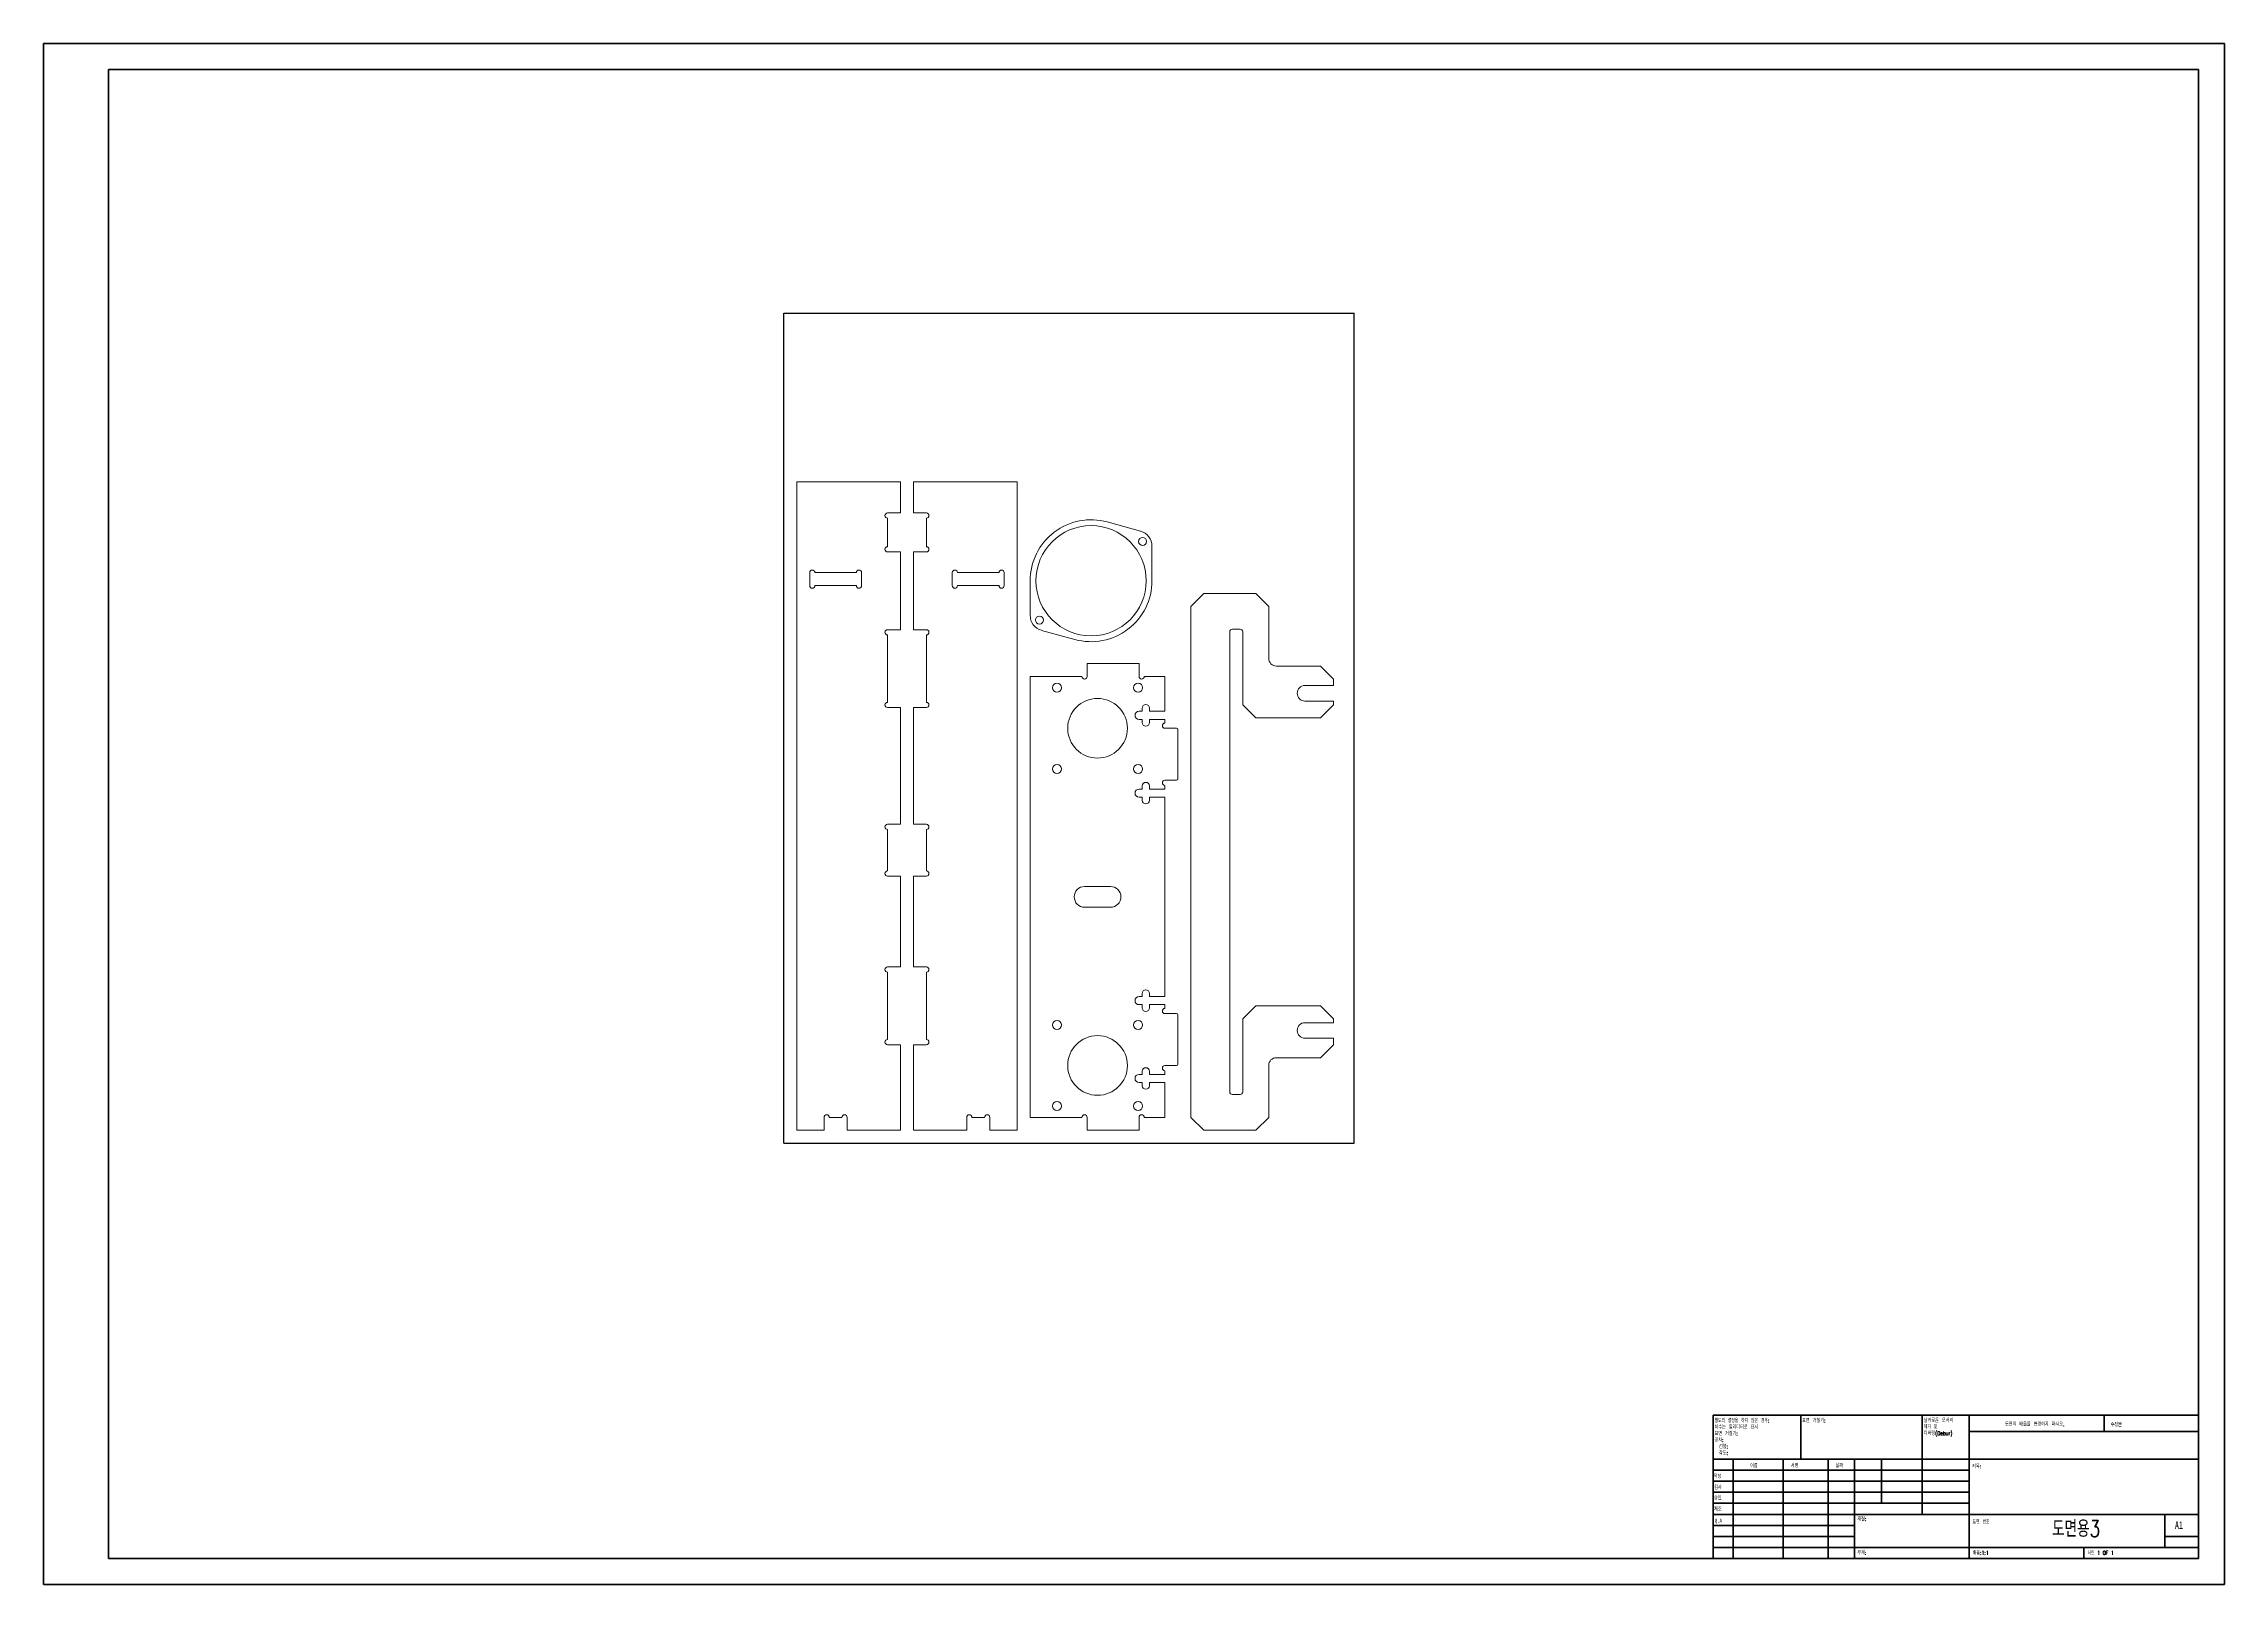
# Model space of a CAD drawing. Header units: millimetres. Extents: x 0 to 841, y 0 to 594.
import ezdxf

# ---------------------------------------------------------------- set-up
doc = ezdxf.new("R2010")
doc.units = ezdxf.units.MM
doc.styles.add('SLDTEXTSTYLE0', font='TXT', dxfattribs={"width": 0.75, "bigfont": 'bigfont'})
doc.styles.add('SLDTEXTSTYLE1', font='TXT', dxfattribs={"width": 0.75})
doc.styles.add('SLDTEXTSTYLE2', font='TXT', dxfattribs={"width": 0.666667, "bigfont": 'bigfont'})
doc.styles.add('SLDTEXTSTYLE3', font='TXT', dxfattribs={"width": 0.7, "bigfont": 'bigfont'})
doc.styles.add('SLDTEXTSTYLE4', font='TXT', dxfattribs={"width": 0.6875, "bigfont": 'bigfont'})
doc.styles.add('SLDTEXTSTYLE5', font='TXT', dxfattribs={"width": 0.691176, "bigfont": 'bigfont'})

# ---------------------------------------------------------------- blocks, each defined once
blk = doc.blocks.new('SW_NOTE_0')
at = {"color": 0, "linetype": 'Continuous', "lineweight": 0, "char_height": 1.5, "attachment_point": 1}
for s, insert, style in [('날카로운 모서리', (0, 1.93), 'SLDTEXTSTYLE0'), ('제거 및', (0, -0.57), 'SLDTEXTSTYLE4'), ('디버링(Debur)', (0, -3.07), 'SLDTEXTSTYLE0')]:
    blk.add_mtext(s, dxfattribs=dict(at, insert=insert, style=style))
blk = doc.blocks.new('SW_NOTE_1')
at = {"color": 0, "linetype": 'Continuous', "lineweight": 0, "char_height": 1.5, "attachment_point": 1}
for s, insert, style in [('별도의 설정을 하지 않은 경우:', (0, 1.93), 'SLDTEXTSTYLE5'), ('표면 거칠기:', (0, -3.07), 'SLDTEXTSTYLE0'), ('공차:', (0, -5.57), 'SLDTEXTSTYLE0'), ('치수는 밀리미터로 표시', (0, -0.57), 'SLDTEXTSTYLE0'), ('선형:', (1.69, -8.07), 'SLDTEXTSTYLE0'), ('각도:', (1.69, -10.57), 'SLDTEXTSTYLE0')]:
    blk.add_mtext(s, dxfattribs=dict(at, insert=insert, style=style))

msp = doc.modelspace()

# ---------------------------------------------------------------- linework, layer by layer
at = {"color": 7, "linetype": 'Continuous', "lineweight": 40}
for p, q in [((0.08, 0.21), (0.08, 594.21)), ((0.08, 594.21), (841.08, 594.21)), ((841.08, 0.21), (841.08, 594.21)), ((25.08, 10.21), (25.08, 584.21)), ((25.08, 584.21), (831.08, 584.21)), ((831.08, 10.21), (831.08, 584.21)), ((643.88, 65.46), (831.08, 65.46)), ((643.88, 65.46), (643.88, 10.21)), ((677.68, 48.46), (677.68, 65.46)), ((724.48, 65.46), (724.48, 27.21)), ((742.68, 65.46), (742.68, 10.21)), ((831.08, 59.09), (742.68, 59.09)), ((794.68, 59.09), (794.68, 65.46)), ((831.08, 65.46), (831.08, 10.21)), ((831.08, 48.46), (643.88, 48.46)), ((742.68, 44.21), (643.88, 44.21)), ((651.68, 48.46), (651.68, 10.21)), ((670.87, 48.46), (670.87, 10.21)), ((688.28, 48.46), (688.28, 10.21)), ((698.48, 10.21), (698.48, 48.46)), ((708.88, 31.46), (708.88, 48.46)), ((742.68, 39.96), (643.88, 39.96)), ((742.68, 35.71), (643.88, 35.71)), ((742.68, 31.46), (643.88, 31.46)), ((698.48, 27.21), (643.88, 27.21)), ((698.48, 27.21), (831.08, 27.21)), ((818.08, 14.46), (818.08, 27.21)), ((698.48, 22.96), (643.88, 22.96)), ((698.48, 18.71), (643.88, 18.71)), ((831.08, 18.71), (818.08, 18.71)), ((25.08, 10.21), (831.08, 10.21)), ((643.88, 14.46), (831.08, 14.46)), ((786.88, 10.21), (786.88, 14.46)), ((0.08, 0.21), (841.08, 0.21))]:
    msp.add_line(p, q, dxfattribs=at)
at = {"color": 7, "linetype": 'Continuous'}
for p, q in [((285.52, 170.26), (285.52, 490.26)), ((285.52, 490.26), (505.52, 490.26)), ((505.52, 170.26), (505.52, 490.26)), ((285.52, 170.26), (505.52, 170.26))]:
    msp.add_line(p, q, dxfattribs=at)
at = {"color": 7, "linetype": 'Continuous', "lineweight": 15}
for p, q in [((290.52, 425.26), (290.52, 175.26)), ((330.52, 425.26), (290.52, 425.26)), ((330.52, 413.26), (330.52, 425.26)), ((335.52, 425.26), (375.52, 425.26)), ((335.52, 413.26), (335.52, 425.26)), ((375.52, 425.26), (375.52, 175.26)), ((330.52, 413.26), (325.52, 413.26)), ((335.52, 413.26), (340.52, 413.26)), ((325.52, 411.26), (325.52, 400.26)), ((340.52, 411.26), (340.52, 400.26)), ((410.25, 409.8), (423.11, 406.26)), ((325.52, 398.26), (330.52, 398.26)), ((330.52, 368.26), (330.52, 398.26)), ((340.52, 398.26), (335.52, 398.26)), ((335.52, 368.26), (335.52, 398.26)), ((427.52, 400.47), (427.52, 387.14)), ((295.52, 390.26), (295.52, 385.26)), ((313.52, 390.26), (297.52, 390.26)), ((315.52, 385.26), (315.52, 390.26)), ((350.52, 385.26), (350.52, 390.26)), ((352.52, 390.26), (368.52, 390.26)), ((370.52, 390.26), (370.52, 385.26)), ((380.52, 373.81), (380.52, 387.14)), ((297.52, 385.26), (313.52, 385.26)), ((368.52, 385.26), (352.52, 385.26)), ((447.52, 382.26), (442.52, 377.26)), ((447.52, 382.26), (467.52, 382.26)), ((472.52, 377.26), (467.52, 382.26)), ((442.52, 180.26), (442.52, 377.26)), ((472.52, 377.26), (472.52, 357.26)), ((330.52, 368.26), (325.52, 368.26)), ((325.52, 366.26), (325.52, 340.26)), ((335.52, 368.26), (340.52, 368.26)), ((340.52, 366.26), (340.52, 340.26)), ((397.78, 364.48), (384.92, 368.02)), ((457.52, 367.46), (457.52, 190.06)), ((458.52, 368.46), (461.52, 368.46)), ((462.52, 339.26), (462.52, 367.46)), ((402.52, 355.26), (402.52, 350.26)), ((422.52, 355.26), (402.52, 355.26)), ((422.52, 350.26), (422.52, 355.26)), ((475.52, 354.26), (492.52, 354.26)), ((497.52, 349.26), (492.52, 354.26)), ((380.52, 350.26), (380.52, 180.26)), ((400.52, 350.26), (380.52, 350.26)), ((432.52, 350.26), (424.52, 350.26)), ((432.52, 336.81), (432.52, 350.26)), ((497.52, 346.76), (486.52, 346.76)), ((497.52, 349.26), (497.52, 346.76)), ((325.52, 338.26), (330.52, 338.26)), ((330.52, 293.26), (330.52, 338.26)), ((340.52, 338.26), (335.52, 338.26)), ((335.52, 293.26), (335.52, 338.26)), ((423.72, 336.81), (422.52, 336.81)), ((423.72, 338.01), (423.72, 336.81)), ((426.52, 336.81), (426.52, 338.01)), ((432.52, 336.81), (426.52, 336.81)), ((462.52, 339.26), (467.52, 334.26)), ((486.52, 340.76), (497.52, 340.76)), ((492.52, 334.26), (497.52, 339.26)), ((497.52, 340.76), (497.52, 339.26)), ((422.52, 333.71), (423.72, 333.71)), ((423.72, 333.71), (423.72, 332.51)), ((426.52, 332.51), (426.52, 333.71)), ((426.52, 333.71), (432.52, 333.71)), ((432.52, 332.26), (432.52, 333.71)), ((437.02, 330.26), (432.52, 330.26)), ((437.52, 310.76), (437.52, 329.76)), ((492.52, 334.26), (467.52, 334.26)), ((423.72, 306.81), (422.52, 306.81)), ((422.52, 303.71), (423.72, 303.71)), ((423.72, 308.01), (423.72, 306.81)), ((423.72, 303.71), (423.72, 302.51)), ((426.52, 306.81), (426.52, 308.01)), ((432.52, 306.81), (426.52, 306.81)), ((426.52, 302.51), (426.52, 303.71)), ((426.52, 303.71), (432.52, 303.71)), ((432.52, 310.26), (437.02, 310.26)), ((432.52, 306.81), (432.52, 308.26)), ((432.52, 226.81), (432.52, 303.71)), ((330.52, 293.26), (325.52, 293.26)), ((325.52, 291.26), (325.52, 275.26)), ((335.52, 293.26), (340.52, 293.26)), ((340.52, 291.26), (340.52, 275.26)), ((325.52, 273.26), (330.52, 273.26)), ((330.52, 238.26), (330.52, 273.26)), ((340.52, 273.26), (335.52, 273.26)), ((335.52, 238.26), (335.52, 273.26)), ((411.52, 269.26), (401.52, 269.26)), ((401.52, 261.26), (411.52, 261.26)), ((330.52, 238.26), (325.52, 238.26)), ((325.52, 236.26), (325.52, 210.26)), ((335.52, 238.26), (340.52, 238.26)), ((340.52, 236.26), (340.52, 210.26)), ((423.72, 228.01), (423.72, 226.81)), ((426.52, 226.81), (426.52, 228.01)), ((423.72, 226.81), (422.52, 226.81)), ((422.52, 223.71), (423.72, 223.71)), ((423.72, 223.71), (423.72, 222.51)), ((432.52, 226.81), (426.52, 226.81)), ((426.52, 222.51), (426.52, 223.71)), ((426.52, 223.71), (432.52, 223.71)), ((432.52, 222.26), (432.52, 223.71)), ((437.02, 220.26), (432.52, 220.26)), ((437.52, 200.76), (437.52, 219.76)), ((467.52, 223.26), (462.52, 218.26)), ((467.52, 223.26), (492.52, 223.26)), ((497.52, 218.26), (492.52, 223.26)), ((462.52, 190.06), (462.52, 218.26)), ((497.52, 216.76), (486.52, 216.76)), ((486.52, 210.76), (497.52, 210.76)), ((497.52, 218.26), (497.52, 216.76)), ((497.52, 210.76), (497.52, 208.26)), ((325.52, 208.26), (330.52, 208.26)), ((330.52, 175.26), (330.52, 208.26)), ((340.52, 208.26), (335.52, 208.26)), ((335.52, 175.26), (335.52, 208.26)), ((492.52, 203.26), (475.52, 203.26)), ((492.52, 203.26), (497.52, 208.26)), ((423.72, 196.81), (422.52, 196.81)), ((422.52, 193.71), (423.72, 193.71)), ((423.72, 198.01), (423.72, 196.81)), ((423.72, 193.71), (423.72, 192.51)), ((426.52, 196.81), (426.52, 198.01)), ((432.52, 196.81), (426.52, 196.81)), ((426.52, 192.51), (426.52, 193.71)), ((426.52, 193.71), (432.52, 193.71)), ((432.52, 200.26), (437.02, 200.26)), ((432.52, 196.81), (432.52, 198.26)), ((432.52, 180.26), (432.52, 193.71)), ((472.52, 200.26), (472.52, 180.26)), ((461.52, 189.06), (458.52, 189.06)), ((301.07, 180.26), (301.07, 175.26)), ((307.97, 180.26), (303.07, 180.26)), ((309.97, 175.26), (309.97, 180.26)), ((356.07, 175.26), (356.07, 180.26)), ((358.07, 180.26), (362.97, 180.26)), ((364.97, 180.26), (364.97, 175.26)), ((380.52, 180.26), (400.52, 180.26)), ((402.52, 180.26), (402.52, 175.26)), ((422.52, 175.26), (422.52, 180.26)), ((424.52, 180.26), (432.52, 180.26)), ((442.52, 180.26), (447.52, 175.26)), ((467.52, 175.26), (472.52, 180.26)), ((290.52, 175.26), (301.07, 175.26)), ((309.97, 175.26), (330.52, 175.26)), ((356.07, 175.26), (335.52, 175.26)), ((375.52, 175.26), (364.97, 175.26)), ((402.52, 175.26), (422.52, 175.26)), ((467.52, 175.26), (447.52, 175.26))]:
    msp.add_line(p, q, dxfattribs=at)
for centre, radius in [((404.02, 387.14), 21.25), ((423.9, 402.29), 1.55), ((384.13, 371.99), 1.55), ((390.87, 345.91), 1.75), ((422.17, 345.91), 1.75), ((406.52, 330.26), 11.5), ((390.87, 314.61), 1.75), ((422.17, 314.61), 1.75), ((390.87, 215.91), 1.75), ((406.52, 200.26), 11.5), ((422.17, 215.91), 1.75), ((390.87, 184.61), 1.75), ((422.17, 184.61), 1.75)]:
    msp.add_circle(centre, radius, dxfattribs=at)
for centre, radius, start, end in [((325.52, 412.26), 1, 90, 270), ((340.52, 412.26), 1, 270, 90), ((404.02, 387.14), 23.5, 74.60358, 180), ((421.52, 400.47), 6, 0, 74.60358), ((325.52, 399.26), 1, 90, 270), ((340.52, 399.26), 1, 270, 90), ((296.52, 390.26), 1, 0, 180), ((314.52, 390.26), 1, 0, 180), ((351.52, 390.26), 1, 0, 180), ((369.52, 390.26), 1, 0, 180), ((404.02, 387.14), 23.5, 254.60358, 0), ((296.52, 385.26), 1, 180, 0), ((314.52, 385.26), 1, 180, 0), ((351.52, 385.26), 1, 180, 0), ((369.52, 385.26), 1, 180, 0), ((386.52, 373.81), 6, 180, 254.60358), ((325.52, 367.26), 1, 90, 270), ((340.52, 367.26), 1, 270, 90), ((458.52, 367.46), 1, 90, 180), ((461.52, 367.46), 1, 0, 90), ((475.52, 357.26), 3, 180, 270), ((401.52, 350.26), 1, 180, 0), ((423.52, 350.26), 1, 180, 0), ((486.52, 343.76), 3, 90, 270), ((325.52, 339.26), 1, 90, 270), ((340.52, 339.26), 1, 270, 90), ((422.52, 335.26), 1.55, 90, 270), ((425.12, 338.01), 1.4, 0, 180), ((425.12, 332.51), 1.4, 180, 0), ((432.52, 331.26), 1, 90, 270), ((437.02, 329.76), 0.5, 0, 90), ((422.52, 305.26), 1.55, 90, 270), ((425.12, 308.01), 1.4, 0, 180), ((432.52, 309.26), 1, 90, 270), ((437.02, 310.76), 0.5, 270, 0), ((425.12, 302.51), 1.4, 180, 0), ((325.52, 292.26), 1, 90, 270), ((340.52, 292.26), 1, 270, 90), ((325.52, 274.26), 1, 90, 270), ((340.52, 274.26), 1, 270, 90), ((401.52, 265.26), 4, 90, 270), ((411.52, 265.26), 4, 270, 90), ((325.52, 237.26), 1, 90, 270), ((340.52, 237.26), 1, 270, 90), ((425.12, 228.01), 1.4, 0, 180), ((422.52, 225.26), 1.55, 90, 270), ((425.12, 222.51), 1.4, 180, 0), ((432.52, 221.26), 1, 90, 270), ((437.02, 219.76), 0.5, 0, 90), ((325.52, 209.26), 1, 90, 270), ((340.52, 209.26), 1, 270, 90), ((486.52, 213.76), 3, 90, 270), ((475.52, 200.26), 3, 90, 180), ((422.52, 195.26), 1.55, 90, 270), ((425.12, 198.01), 1.4, 0, 180), ((432.52, 199.26), 1, 90, 270), ((437.02, 200.76), 0.5, 270, 0), ((425.12, 192.51), 1.4, 180, 0), ((458.52, 190.06), 1, 180, 270), ((461.52, 190.06), 1, 270, 0), ((302.07, 180.26), 1, 0, 180), ((308.97, 180.26), 1, 0, 180), ((357.07, 180.26), 1, 0, 180), ((363.97, 180.26), 1, 0, 180), ((401.52, 180.26), 1, 0, 180), ((423.52, 180.26), 1, 0, 180)]:
    msp.add_arc(centre, radius, start, end, dxfattribs=at)

# ---------------------------------------------------------------- block references
at = {"color": 7, "linetype": 'Continuous', "lineweight": 0}
for name, p in [('SW_NOTE_1', (644.47, 62.2)), ('SW_NOTE_0', (725.19, 62.28))]:
    msp.add_blockref(name, p, dxfattribs=at)

# ---------------------------------------------------------------- texts
for s, insert, char_height, attachment_point, style in [('표면 거칠기:', (678.25, 64.13), 1.5, 1, 'SLDTEXTSTYLE0'), ('도면의 배율을 변경하지 마시오.', (756.49, 62.75), 1.5, 1, 'SLDTEXTSTYLE0'), ('수정본', (797.21, 62.55), 1.5, 1, 'SLDTEXTSTYLE0'), ('작성', (644.09, 42.64), 1.5, 1, 'SLDTEXTSTYLE0'), ('이름', (658.2, 46.72), 1.5, 1, 'SLDTEXTSTYLE0'), ('서명', (673.91, 46.78), 1.5, 1, 'SLDTEXTSTYLE0'), ('날짜', (691.09, 46.79), 1.5, 1, 'SLDTEXTSTYLE0'), ('제목:', (743.84, 46.49), 1.5, 1, 'SLDTEXTSTYLE0'), ('승인', (644.28, 34.28), 1.5, 1, 'SLDTEXTSTYLE0'), ('검사', (644.29, 38.37), 1.5, 1, 'SLDTEXTSTYLE0'), ('제조', (644.33, 29.95), 1.5, 1, 'SLDTEXTSTYLE0'), ('Q.A', (644.55, 25.56), 1.5, 1, 'SLDTEXTSTYLE1'), ('재질:', (699.52, 26.2), 1.5, 1, 'SLDTEXTSTYLE0'), ('도면용3', (783.9, 24.85), 6.35, 2, 'SLDTEXTSTYLE0'), ('도면 번호', (743.95, 25.08), 1.5, 1, 'SLDTEXTSTYLE3'), ('A1', (822, 24.52), 2.91, 1, 'SLDTEXTSTYLE1'), ('무게:', (699.5, 13.16), 1.499, 1, 'SLDTEXTSTYLE0'), ('배율:1:1', (743.95, 13.11), 1.5, 1, 'SLDTEXTSTYLE0'), ('시트 1 OF 1', (788.36, 13.11), 1.5, 1, 'SLDTEXTSTYLE2')]:
    msp.add_mtext(s, dxfattribs=dict(at, insert=insert, char_height=char_height, attachment_point=attachment_point, style=style))

doc.saveas('drawing.dxf')
